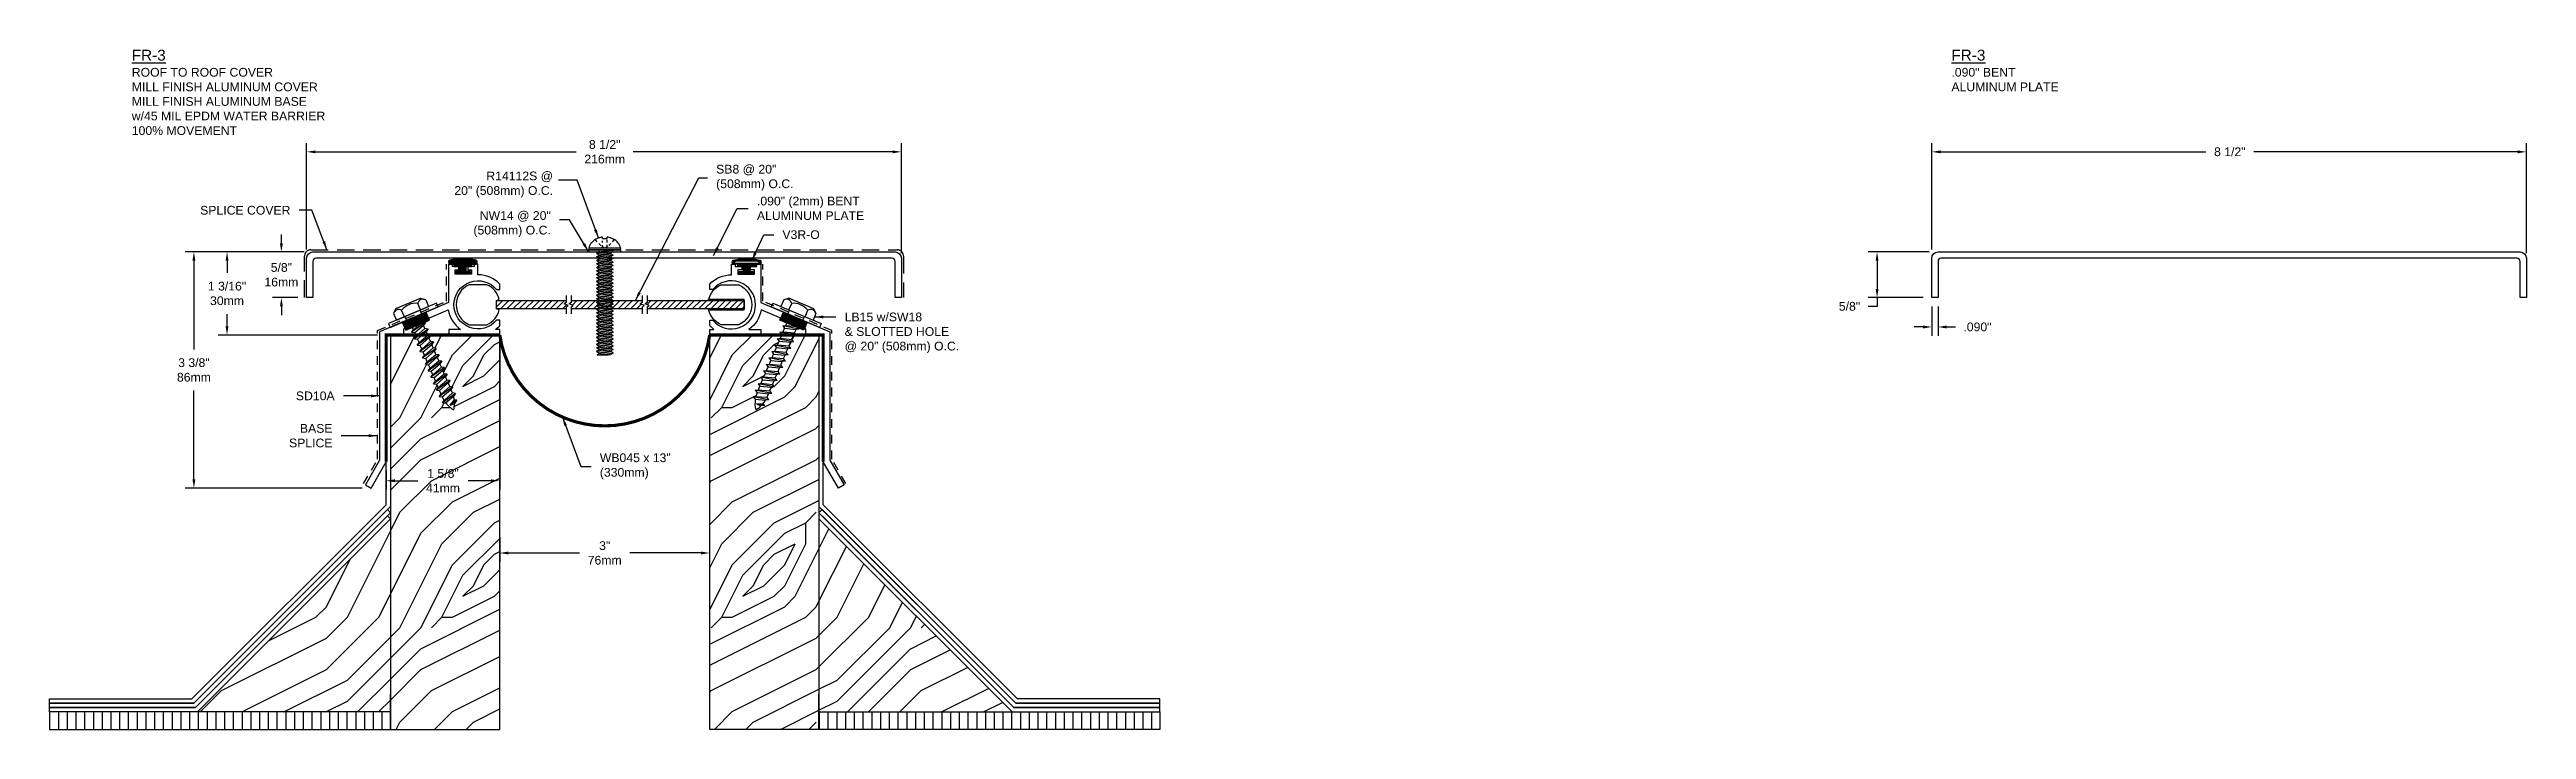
# Model space of a CAD drawing. Header units: inches. Extents: x 0.5 to 35.9, y 1.5 to 11.3.
import ezdxf

# ---------------------------------------------------------------- set-up
doc = ezdxf.new("R2010")
doc.units = ezdxf.units.IN
doc.header["$MEASUREMENT"] = 0
doc.linetypes.add('DASHED2', pattern=[0.375, 0.25, -0.125])
for name, color, linetype in [('ANCHORS', 4, 'Continuous'), ('CONDITIONS', 1, 'Continuous'), ('DIMENSIONS', 3, 'Continuous'), ('FILLERS', 2, 'Continuous'), ('METALS', 7, 'Continuous'), ('TEXT', 2, 'Continuous')]:
    doc.layers.add(name, color=color, linetype=linetype)
doc.styles.add('ARIAL', font='arial.ttf')
doc.dimstyles.new('Arial', dxfattribs={"dimtxt": 0.125, "dimasz": 0.125, "dimexe": 0.125, "dimexo": 0.125, "dimgap": 0.125, "dimtad": 0, "dimtih": 1, "dimtoh": 1, "dimdec": 4, "dimzin": 3, "dimdsep": 46, "dimlunit": 4, "dimtxsty": 'ARIAL', "dimcen": 0.125, "dimadec": 0, "dimazin": 0, "dimtfac": 1, "dimtdec": 4, "dimtofl": 0, "dimtmove": 0, "dimatfit": 3, "dimfxl": 0, "dimfrac": 2, "dimtolj": 1, "dimtzin": 0, "dimarcsym": 0})
pattern_1 = [(0, (0.1, 0.15), (3, 3), [0.15, -2.85]), (90, (1.3, 1.2), (-3, 3), [0.3, -2.7]), (45, (0.7, 0.9), (3e-16, 3), [0.2121, -0.6363, 0.2121, -0.4242, 1.485, -1.27294]), (45, (-0.05, 0), (3e-16, 3), [0.21213, -0.42426, 0.21213, -3.39412]), (45, (1, 0.3), (3e-16, 3), [0.2121, -4.0305]), (45, (1.3, 0.15), (3e-16, 3), [0.2121, -4.0305]), (45, (0.85, 0.45), (3e-16, 3), [0.2121, -4.0305]), (45, (0.7, 0.6), (3e-16, 3), [0.42426, -3.8184]), (45, (1.45, 2.85), (3e-16, 3), [0.4243, -3.8184]), (45, (0.4, 0.75), (3e-16, 3), [0.8485, -3.3941]), (45, (0.25, 0.9), (3e-16, 3), [0.8485, -3.3941]), (45, (2.2, 1.8), (3e-16, 3), [0.8485, -3.3941]), (45, (0.1, 1.2), (3e-16, 3), [0.6364, -3.60624]), (45, (-0.5, 1.65), (3e-16, 3), [0.6364, -3.60624]), (45, (-0.2, 1.35), (3e-16, 3), [0.6364, -3.60624]), (45, (1.75, 2.25), (3e-16, 3), [1.06066, -3.182]), (45, (1.45, 2.4), (3e-16, 3), [1.06066, -3.182]), (45, (1.75, 1.65), (3e-16, 3), [1.4849, -2.7577]), (26.565, (0.4, 0.45), (3, 1e-09), [0.3354, -6.3728]), (26.565, (1, 1.35), (3, 1e-09), [0.3354, -6.3728]), (26.565, (0.85, 1.05), (3, 1e-09), [0.3354, -6.3728]), (26.565, (0.25, 0.15), (3, 1e-09), [0.6708, -6.0374]), (26.565, (0.85, 1.5), (3, 1e-09), [1.00623, -5.702]), (26.565, (0.55, 1.65), (3, 1e-09), [1.34164, -5.36656]), (26.565, (0.25, 1.8), (3, 1e-09), [1.34164, -5.36656]), (26.565, (-0.2, 2.7), (3, 1e-09), [1.34164, -5.36656]), (26.565, (-0.2, 2.4), (3, 1e-09), [1.67705, -5.03115]), (26.565, (-0.05, 2.1), (3, 1e-09), [1.67705, -5.03115]), (63.435, (1, 0.9), (2e-10, 3), [0.3354, -6.3728]), (63.435, (0.55, 0.6), (2e-10, 3), [0.3354, -6.3728]), (63.435, (0.1, 0.15), (2e-10, 3), [0.6708, -6.0374]), (63.435, (1, 0.6), (2e-10, 3), [0.6708, -6.0374]), (63.435, (-0.2, 0), (2e-10, 3), [1.00623, -5.702]), (63.435, (-0.5, 0), (2e-10, 3), [1.34164, -5.36656]), (63.435, (2.2, 0.15), (2e-10, 3), [1.34164, -5.36656]), (63.435, (1.15, 0.45), (2e-10, 3), [1.34164, -5.36656]), (63.435, (1.75, 0.15), (2e-10, 3), [1.67705, -5.03115]), (63.435, (1.45, 0.3), (2e-10, 3), [1.67705, -5.03115])]
pattern_2 = [(0, (1.1, 0.15), (3, 3), [0.15, -2.85]), (90, (2.3, 1.2), (-3, 3), [0.3, -2.7]), (45, (1.7, 0.9), (3e-16, 3), [0.2121, -0.6363, 0.2121, -0.4242, 1.485, -1.27294]), (45, (0.95, 0), (3e-16, 3), [0.21213, -0.42426, 0.21213, -3.39412]), (45, (2, 0.3), (3e-16, 3), [0.21213, -4.0305]), (45, (2.3, 0.15), (3e-16, 3), [0.21213, -4.0305]), (45, (1.85, 0.45), (3e-16, 3), [0.21213, -4.0305]), (45, (1.7, 0.6), (3e-16, 3), [0.42426, -3.8184]), (45, (2.45, 2.85), (3e-16, 3), [0.42426, -3.8184]), (45, (1.4, 0.75), (3e-16, 3), [0.8485, -3.3941]), (45, (1.25, 0.9), (3e-16, 3), [0.8485, -3.3941]), (45, (3.2, 1.8), (3e-16, 3), [0.8485, -3.3941]), (45, (1.1, 1.2), (3e-16, 3), [0.6364, -3.60624]), (45, (0.5, 1.65), (3e-16, 3), [0.6364, -3.60624]), (45, (0.8, 1.35), (3e-16, 3), [0.6364, -3.60624]), (45, (2.75, 2.25), (3e-16, 3), [1.06066, -3.182]), (45, (2.45, 2.4), (3e-16, 3), [1.06066, -3.182]), (45, (2.75, 1.65), (3e-16, 3), [1.4849, -2.7577]), (26.565, (1.4, 0.45), (3, 1e-09), [0.3354, -6.3728]), (26.565, (2, 1.35), (3, 1e-09), [0.3354, -6.3728]), (26.565, (1.85, 1.05), (3, 1e-09), [0.3354, -6.3728]), (26.565, (1.25, 0.15), (3, 1e-09), [0.6708, -6.0374]), (26.565, (1.85, 1.5), (3, 1e-09), [1.00623, -5.70197]), (26.565, (1.55, 1.65), (3, 1e-09), [1.34164, -5.36656]), (26.565, (1.25, 1.8), (3, 1e-09), [1.34164, -5.36656]), (26.565, (0.8, 2.7), (3, 1e-09), [1.34164, -5.36656]), (26.565, (0.8, 2.4), (3, 1e-09), [1.67705, -5.03115]), (26.565, (0.95, 2.1), (3, 1e-09), [1.67705, -5.03115]), (63.435, (2, 0.9), (2e-10, 3), [0.3354, -6.3728]), (63.435, (1.55, 0.6), (2e-10, 3), [0.3354, -6.3728]), (63.435, (1.1, 0.15), (2e-10, 3), [0.6708, -6.0374]), (63.435, (2, 0.6), (2e-10, 3), [0.6708, -6.0374]), (63.435, (0.8, 0), (2e-10, 3), [1.00623, -5.70197]), (63.435, (0.5, 0), (2e-10, 3), [1.34164, -5.36656]), (63.435, (3.2, 0.15), (2e-10, 3), [1.34164, -5.36656]), (63.435, (2.15, 0.45), (2e-10, 3), [1.34164, -5.36656]), (63.435, (2.75, 0.15), (2e-10, 3), [1.67705, -5.03115]), (63.435, (2.45, 0.3), (2e-10, 3), [1.67705, -5.03115])]

msp = doc.modelspace()

# ---------------------------------------------------------------- texts
at = {"layer": 'TEXT', "char_height": 0.15625, "width": 3.3125, "attachment_point": 1, "style": 'ARIAL'}
for s, insert in [('{\\LFR-3\\P\\H0.8x;\\lROOF TO ROOF COVER\\PMILL FINISH ALUMINUM COVER\\PMILL FINISH ALUMINUM BASE\\Pw/45 MIL EPDM WATER BARRIER\\P100% MOVEMENT}', (1.67001, 11.26516)), ('{\\LFR-3\\P\\H0.8x;\\l.090" BENT\\PALUMINUM PLATE}', (27.67676, 11.26516))]:
    msp.add_mtext(s, dxfattribs=dict(at, insert=insert))
at = {"layer": 'TEXT', "char_height": 0.125, "style": 'ARIAL'}
for s, insert, attachment_point in [('SB8 @ 20"\\P(508mm) O.C.', (10.02206, 9.43392), 4), ('R14112S @\\P20" (508mm) O.C.', (7.69097, 9.33718), 6), ('SPLICE COVER', (3.93775, 8.96891), 6), ('\\A1;NW14 @ 20"\\P(508mm) O.C.', (7.65875, 8.77111), 6), ('.090" (2mm) BENT\\PALUMINUM PLATE', (10.60501, 8.99612), 4), ('V3R-O', (10.96896, 8.61991), 4), ('LB15 w/SW18\\P& SLOTTED HOLE\\P@ 20" (508mm) O.C.', (11.85904, 7.5071), 1), ('SD10A', (4.56892, 6.31564), 6), ('BASE\\PSPLICE', (4.53864, 5.74607), 6), ('WB045 x 13"\\P(330mm)', (8.35953, 5.30846), 4)]:
    msp.add_mtext(s, dxfattribs=dict(at, insert=insert, attachment_point=attachment_point))

# ---------------------------------------------------------------- blocks, each defined once
blk = doc.blocks.new('*D0')
at = {"layer": 'Defpoints', "color": 0}
for p in [(4.259, 8.374), (3.031, 7.186), (5.306, 7.186)]:
    blk.add_point(p, dxfattribs=at)
at = {"layer": 'DIMENSIONS', "color": 0, "lineweight": -2}
for p, q in [((4.134, 8.374), (2.906, 8.374)), ((3.031, 8.249), (3.031, 8.074)), ((3.031, 7.311), (3.031, 7.486)), ((5.181, 7.186), (2.906, 7.186))]:
    blk.add_line(p, q, dxfattribs=at)
at = {"layer": 'DIMENSIONS', "color": 0}
for points in [[(3.011, 8.249), (3.052, 8.249), (3.031, 8.374)], [(3.011, 7.311), (3.052, 7.311), (3.031, 7.186)]]:
    blk.add_solid(points, dxfattribs=at)
at = {"layer": 'DIMENSIONS', "color": 0, "insert": (3.031, 7.78), "char_height": 0.125, "attachment_point": 5, "style": 'ARIAL'}
blk.add_mtext('\\A1;1 3/16"\\P30mm', dxfattribs=at)
blk = doc.blocks.new('*D1')
at = {"layer": 'Defpoints', "color": 0}
for p in [(6.929, 7.186), (5.306, 5.374), (6.929, 5.103)]:
    blk.add_point(p, dxfattribs=at)
at = {"layer": 'DIMENSIONS', "color": 0, "lineweight": -2}
for p, q in [((6.929, 7.061), (6.929, 4.978)), ((5.306, 5.249), (5.306, 4.978)), ((5.431, 5.103), (5.757, 5.103)), ((6.804, 5.103), (6.478, 5.103))]:
    blk.add_line(p, q, dxfattribs=at)
at = {"layer": 'DIMENSIONS', "color": 0}
for points in [[(5.431, 5.123), (5.431, 5.082), (5.306, 5.103)], [(6.804, 5.123), (6.804, 5.082), (6.929, 5.103)]]:
    blk.add_solid(points, dxfattribs=at)
at = {"layer": 'DIMENSIONS', "color": 0, "insert": (6.118, 5.103), "char_height": 0.125, "attachment_point": 5, "style": 'ARIAL'}
blk.add_mtext('\\A1;1 5/8"\\P41mm', dxfattribs=at)
blk = doc.blocks.new('*D2')
at = {"layer": 'Defpoints', "color": 0}
for p in [(4.259, 8.374), (3.808, 7.721), (4.169, 7.721)]:
    blk.add_point(p, dxfattribs=at)
at = {"layer": 'DIMENSIONS', "color": 0, "lineweight": -2}
for p, q in [((3.808, 8.499), (3.808, 8.624)), ((4.134, 8.374), (3.683, 8.374)), ((4.044, 7.721), (3.683, 7.721)), ((3.808, 7.596), (3.808, 7.471))]:
    blk.add_line(p, q, dxfattribs=at)
at = {"layer": 'DIMENSIONS', "color": 0}
for points in [[(3.787, 8.499), (3.829, 8.499), (3.808, 8.374)], [(3.787, 7.596), (3.829, 7.596), (3.808, 7.721)]]:
    blk.add_solid(points, dxfattribs=at)
at = {"layer": 'DIMENSIONS', "color": 0, "insert": (3.808, 8.047), "char_height": 0.125, "attachment_point": 5, "style": 'ARIAL'}
blk.add_mtext('\\A1;5/8"\\P16mm', dxfattribs=at)
blk = doc.blocks.new('*D3')
at = {"layer": 'Defpoints', "color": 0}
for p in [(6.929, 4.418), (9.929, 4.418), (9.929, 4.07)]:
    blk.add_point(p, dxfattribs=at)
at = {"layer": 'DIMENSIONS', "color": 0, "lineweight": -2}
for p, q in [((6.929, 4.293), (6.929, 3.945)), ((9.929, 4.293), (9.929, 3.945)), ((7.054, 4.07), (8.071, 4.07)), ((9.804, 4.07), (8.787, 4.07))]:
    blk.add_line(p, q, dxfattribs=at)
at = {"layer": 'DIMENSIONS', "color": 0}
for points in [[(7.054, 4.091), (7.054, 4.049), (6.929, 4.07)], [(9.804, 4.091), (9.804, 4.049), (9.929, 4.07)]]:
    blk.add_solid(points, dxfattribs=at)
at = {"layer": 'DIMENSIONS', "color": 0, "insert": (8.429, 4.07), "char_height": 0.125, "attachment_point": 5, "style": 'ARIAL'}
blk.add_mtext('\\A1;3"\\P76mm', dxfattribs=at)
blk = doc.blocks.new('*D4')
at = {"layer": 'Defpoints', "color": 0}
for p in [(12.669, 9.805), (4.169, 8.284), (12.669, 8.23)]:
    blk.add_point(p, dxfattribs=at)
at = {"layer": 'DIMENSIONS', "color": 0, "lineweight": -2}
for p, q in [((4.169, 8.409), (4.169, 9.93)), ((12.669, 8.355), (12.669, 9.93)), ((4.294, 9.805), (8.021, 9.805)), ((12.544, 9.805), (8.837, 9.805))]:
    blk.add_line(p, q, dxfattribs=at)
at = {"layer": 'DIMENSIONS', "color": 0}
for points in [[(4.294, 9.825), (4.294, 9.784), (4.169, 9.805)], [(12.544, 9.825), (12.544, 9.784), (12.669, 9.805)]]:
    blk.add_solid(points, dxfattribs=at)
at = {"layer": 'DIMENSIONS', "color": 0, "insert": (8.429, 9.805), "char_height": 0.125, "attachment_point": 5, "style": 'ARIAL'}
blk.add_mtext('\\A1;8 1/2"\\P216mm', dxfattribs=at)
blk = doc.blocks.new('NW14')
blk.add_hatch(color=256).paths.add_polyline_path([(0.2325, -0.03), (0.2325, 0), (-0.2325, 0), (-0.2325, -0.03)])
blk.add_lwpolyline([(-0.2325, -0.03), (0.2325, -0.03), (0.2325, 0), (-0.2325, 0)], close=True)
blk = doc.blocks.new('LB15')
for p, q in [((-0.25, 0.102), (-0.25, 0)), ((-0.25, 0), (0.25, 0)), ((-0.19, 0.156), (-0.238, 0.116)), ((-0.19, 0.156), (0.19, 0.156)), ((-0.125, 0), (-0.125, 0.102)), ((-0.117, -0.112), (-0.117, 0)), ((0.117, -0.112), (0.117, 0)), ((0.125, 0), (0.125, 0.102)), ((0.19, 0.156), (0.238, 0.116)), ((0.25, 0.102), (0.25, 0)), ((-0.078, -0.158), (-0.117, -0.112)), ((-0.117, -0.112), (0.117, -0.112)), ((0.117, -0.194), (-0.117, -0.244)), ((-0.117, -0.244), (-0.078, -0.221)), ((-0.117, -0.244), (-0.078, -0.266)), ((0.117, -0.294), (-0.117, -0.344)), ((-0.117, -0.344), (-0.078, -0.321)), ((-0.117, -0.344), (-0.078, -0.366)), ((-0.078, -0.221), (-0.078, -0.158)), ((0.078, -0.158), (-0.078, -0.158)), ((-0.078, -0.221), (0.078, -0.171)), ((-0.078, -0.266), (0.078, -0.216)), ((-0.078, -0.321), (-0.078, -0.266)), ((-0.078, -0.321), (0.078, -0.271)), ((-0.078, -0.366), (0.078, -0.316)), ((0.078, -0.158), (0.117, -0.112)), ((0.078, -0.171), (0.078, -0.158)), ((0.117, -0.194), (0.078, -0.171)), ((0.117, -0.194), (0.078, -0.216)), ((0.078, -0.271), (0.078, -0.216)), ((0.117, -0.294), (0.078, -0.271)), ((0.117, -0.294), (0.078, -0.316)), ((0.078, -0.371), (0.078, -0.316)), ((0.117, -0.394), (-0.117, -0.444)), ((-0.117, -0.444), (-0.078, -0.421)), ((-0.117, -0.444), (-0.078, -0.466)), ((0.117, -0.494), (-0.117, -0.544)), ((-0.117, -0.544), (-0.078, -0.521)), ((-0.117, -0.544), (-0.078, -0.566)), ((0.117, -0.594), (-0.117, -0.644)), ((-0.117, -0.644), (-0.078, -0.621)), ((-0.117, -0.644), (-0.078, -0.666)), ((0.117, -0.694), (-0.117, -0.744)), ((-0.078, -0.421), (-0.078, -0.366)), ((-0.078, -0.421), (0.078, -0.371)), ((-0.078, -0.466), (0.078, -0.416)), ((-0.078, -0.521), (-0.078, -0.466)), ((-0.078, -0.521), (0.078, -0.471)), ((-0.078, -0.566), (0.078, -0.516)), ((-0.078, -0.621), (-0.078, -0.566)), ((-0.078, -0.621), (0.078, -0.571)), ((-0.078, -0.666), (0.078, -0.616)), ((-0.078, -0.721), (-0.078, -0.666)), ((-0.078, -0.721), (0.078, -0.671)), ((0.117, -0.394), (0.078, -0.371)), ((0.117, -0.394), (0.078, -0.416)), ((0.078, -0.471), (0.078, -0.416)), ((0.117, -0.494), (0.078, -0.471)), ((0.117, -0.494), (0.078, -0.516)), ((0.078, -0.571), (0.078, -0.516)), ((0.117, -0.594), (0.078, -0.571)), ((0.117, -0.594), (0.078, -0.616)), ((0.078, -0.671), (0.078, -0.616)), ((0.117, -0.694), (0.078, -0.671)), ((0.117, -0.694), (0.078, -0.716)), ((-0.117, -0.744), (-0.078, -0.721)), ((-0.117, -0.744), (-0.078, -0.766)), ((0.117, -0.794), (-0.117, -0.844)), ((-0.117, -0.844), (-0.078, -0.821)), ((-0.117, -0.844), (-0.078, -0.866)), ((0.117, -0.894), (-0.117, -0.944)), ((-0.117, -0.944), (-0.078, -0.921)), ((-0.117, -0.944), (-0.078, -0.966)), ((0.117, -0.994), (-0.117, -1.044)), ((-0.117, -1.044), (-0.078, -1.021)), ((-0.117, -1.044), (-0.078, -1.066)), ((-0.078, -0.766), (0.078, -0.716)), ((-0.078, -0.821), (-0.078, -0.766)), ((-0.078, -0.821), (0.078, -0.771)), ((-0.078, -0.866), (0.078, -0.816)), ((-0.078, -0.921), (-0.078, -0.866)), ((-0.078, -0.921), (0.078, -0.871)), ((-0.078, -0.966), (0.078, -0.916)), ((-0.078, -1.021), (-0.078, -0.966)), ((-0.078, -1.021), (0.078, -0.971)), ((-0.078, -1.066), (0.078, -1.016)), ((0.078, -0.771), (0.078, -0.716)), ((0.117, -0.794), (0.078, -0.771)), ((0.117, -0.794), (0.078, -0.816)), ((0.078, -0.871), (0.078, -0.816)), ((0.117, -0.894), (0.078, -0.871)), ((0.117, -0.894), (0.078, -0.916)), ((0.078, -0.971), (0.078, -0.916)), ((0.117, -0.994), (0.078, -0.971)), ((0.117, -0.994), (0.078, -1.016)), ((0.078, -1.071), (0.078, -1.016)), ((0.117, -1.094), (-0.117, -1.144)), ((-0.117, -1.144), (-0.078, -1.121)), ((-0.117, -1.144), (-0.078, -1.166)), ((0.117, -1.194), (-0.117, -1.244)), ((-0.117, -1.244), (-0.078, -1.221)), ((-0.117, -1.244), (-0.078, -1.266)), ((0.117, -1.294), (-0.105, -1.344)), ((-0.105, -1.344), (-0.074, -1.323)), ((-0.105, -1.344), (-0.066, -1.362)), ((-0.078, -1.121), (-0.078, -1.066)), ((-0.078, -1.121), (0.078, -1.071)), ((-0.078, -1.166), (0.078, -1.116)), ((-0.078, -1.221), (-0.078, -1.166)), ((-0.078, -1.221), (0.078, -1.171)), ((-0.078, -1.266), (0.078, -1.216)), ((-0.074, -1.323), (0.078, -1.271)), ((-0.066, -1.362), (0.075, -1.317)), ((-0.022, -1.418), (0.063, -1.374)), ((0.096, -1.393), (-0.022, -1.418)), ((0.096, -1.393), (0.047, -1.42)), ((0.096, -1.393), (0.063, -1.374)), ((0.117, -1.294), (0.075, -1.317)), ((0.117, -1.094), (0.078, -1.071)), ((0.117, -1.094), (0.078, -1.116)), ((0.078, -1.171), (0.078, -1.116)), ((0.117, -1.194), (0.078, -1.171)), ((0.117, -1.194), (0.078, -1.216)), ((0.078, -1.266), (0.078, -1.216)), ((0.117, -1.294), (0.078, -1.271)), ((-0.022, -1.418), (0.047, -1.42))]:
    blk.add_line(p, q)
for centre, radius, start, end in [((-0.188, 0.057), 0.077, 35.7751, 144.2249), ((0, -0.126), 0.26, 61.2813, 118.7187), ((0.187, 0.057), 0.077, 35.7751, 144.2249), ((0.311, -1.266), 0.389, 180, 188.3837), ((0.311, -1.266), 0.389, 194.3207, 216.9667), ((-0.311, -1.266), 0.389, 343.9655, 352.4485), ((-0.311, -1.266), 0.389, 359.2771, 0), ((-0.311, -1.266), 0.389, 323.0333, 336.7752)]:
    blk.add_arc(centre, radius, start, end)
blk = doc.blocks.new('*D11')
at = {"layer": 'Defpoints', "color": 0}
for p in [(4.259, 8.374), (2.558, 4.999), (5.089, 4.999)]:
    blk.add_point(p, dxfattribs=at)
at = {"layer": 'DIMENSIONS', "color": 0, "lineweight": -2}
for p, q in [((4.134, 8.374), (2.433, 8.374)), ((2.558, 8.249), (2.558, 6.98)), ((2.558, 5.124), (2.558, 6.392)), ((4.964, 4.999), (2.433, 4.999))]:
    blk.add_line(p, q, dxfattribs=at)
at = {"layer": 'DIMENSIONS', "color": 0}
for points in [[(2.537, 8.249), (2.579, 8.249), (2.558, 8.374)], [(2.537, 5.124), (2.579, 5.124), (2.558, 4.999)]]:
    blk.add_solid(points, dxfattribs=at)
at = {"layer": 'DIMENSIONS', "color": 0, "insert": (2.558, 6.686), "char_height": 0.125, "attachment_point": 5, "style": 'ARIAL'}
blk.add_mtext('\\A1;3 3/8"\\P86mm', dxfattribs=at)
blk = doc.blocks.new('SB8')
h = blk.add_hatch()
h.set_pattern_fill('ANSI31', color=256, scale=0.5, style=0)
h.paths.add_polyline_path([(10.933, 12.34), (10.933, 12.46), (9.547, 12.46), (9.547, 12.43), (9.518, 12.411), (9.576, 12.389), (9.547, 12.37), (9.547, 12.34)])
h.paths.add_polyline_path([(8.46, 12.46), (8.46, 12.43), (8.431, 12.411), (8.489, 12.389), (8.46, 12.37), (8.46, 12.34), (9.477, 12.34), (9.477, 12.37), (9.506, 12.389), (9.448, 12.411), (9.477, 12.43), (9.477, 12.46)])
h.paths.add_polyline_path([(8.361, 12.411), (8.39, 12.43), (8.39, 12.46), (7.391, 12.46), (7.391, 12.34), (8.39, 12.34), (8.39, 12.37), (8.419, 12.389)])
for p, q in [((8.39, 12.43), (8.361, 12.411)), ((8.419, 12.389), (8.361, 12.411)), ((8.39, 12.53), (8.39, 12.43)), ((8.46, 12.43), (8.431, 12.411)), ((8.489, 12.389), (8.431, 12.411)), ((8.46, 12.53), (8.46, 12.43)), ((9.477, 12.43), (9.448, 12.411)), ((9.506, 12.389), (9.448, 12.411)), ((9.477, 12.53), (9.477, 12.43)), ((9.547, 12.43), (9.518, 12.411)), ((9.576, 12.389), (9.518, 12.411)), ((9.547, 12.53), (9.547, 12.43)), ((8.39, 12.37), (8.419, 12.389)), ((8.39, 12.37), (8.39, 12.27)), ((8.46, 12.37), (8.489, 12.389)), ((8.46, 12.37), (8.46, 12.27)), ((9.477, 12.37), (9.506, 12.389)), ((9.477, 12.37), (9.477, 12.27)), ((9.547, 12.37), (9.576, 12.389)), ((9.547, 12.37), (9.547, 12.27))]:
    blk.add_line(p, q)
for points in [[(7.432, 12.474, 0.233897), (7.254, 12.686), (7.004, 12.686, 0.654654), (7.004, 12.113), (7.254, 12.113, 0.233897), (7.432, 12.325), (7.391, 12.34), (7.391, 12.46)], [(10.933, 12.474), (10.425, 12.474, -0.233897), (10.604, 12.686), (10.854, 12.686, -0.654654), (10.854, 12.113), (10.604, 12.113, -0.233897), (10.425, 12.325), (10.933, 12.325)]]:
    blk.add_lwpolyline(points, format="xyb", close=True)
for points in [[(7.391, 12.46), (8.39, 12.46)], [(8.46, 12.46), (9.477, 12.46)], [(9.547, 12.46), (10.933, 12.46), (10.933, 12.34), (9.547, 12.34)], [(8.39, 12.34), (7.391, 12.34)], [(9.477, 12.34), (8.46, 12.34)]]:
    blk.add_lwpolyline(points)
blk = doc.blocks.new('V3RforCM')
h = blk.add_hatch(color=256)
h.paths.add_polyline_path([(6.209, 8.255, 0.579646), (6.213, 8.198), (6.276, 8.198), (6.276, 8.167), (6.355, 8.167), (6.355, 8.12), (6.349, 8.094), (6.294, 8.094), (6.294, 8.059), (6.509, 8.059), (6.509, 8.094), (6.454, 8.094), (6.448, 8.12), (6.448, 8.167), (6.526, 8.167), (6.526, 8.198), (6.59, 8.198, 0.579646), (6.594, 8.255, 0.144656)])
edge = h.paths.add_edge_path(flags=16)
edge.add_spline(control_points=[(6.246, 8.22), (6.245, 8.22), (6.2, 8.241), (6.298, 8.232), (6.401, 8.233)], knot_values=[0.028497, 0.028497, 0.028497, 0.028497, 0.032831, 0.201023, 0.201023, 0.201023, 0.201023], degree=3, periodic=0)
edge.add_spline(control_points=[(6.401, 8.233), (6.505, 8.232), (6.603, 8.241), (6.558, 8.22), (6.557, 8.22)], knot_values=[0.028497, 0.028497, 0.028497, 0.028497, 0.196688, 0.201023, 0.201023, 0.201023, 0.201023], degree=3, periodic=0)
edge.add_line((6.557, 8.22), (6.246, 8.22))
blk.add_lwpolyline([(6.594, 8.255, 0.144656), (6.209, 8.255, 0.579646), (6.213, 8.198), (6.276, 8.198), (6.276, 8.167), (6.355, 8.167), (6.355, 8.12), (6.349, 8.094), (6.294, 8.094), (6.294, 8.059), (6.509, 8.059), (6.509, 8.094), (6.454, 8.094), (6.448, 8.12), (6.448, 8.167), (6.526, 8.167), (6.526, 8.198), (6.59, 8.198, 0.579646)], format="xyb", close=True)
blk = doc.blocks.new('*D14')
at = {"layer": 'Defpoints', "color": 0}
for p in [(35.896, 9.805), (27.396, 8.284), (35.896, 8.23)]:
    blk.add_point(p, dxfattribs=at)
at = {"layer": 'DIMENSIONS', "color": 0, "lineweight": -2}
for p, q in [((27.396, 8.409), (27.396, 9.93)), ((35.896, 8.355), (35.896, 9.93)), ((27.521, 9.805), (31.313, 9.805)), ((35.771, 9.805), (31.998, 9.805))]:
    blk.add_line(p, q, dxfattribs=at)
at = {"layer": 'DIMENSIONS', "color": 0}
for points in [[(27.521, 9.825), (27.521, 9.784), (27.396, 9.805)], [(35.771, 9.825), (35.771, 9.784), (35.896, 9.805)]]:
    blk.add_solid(points, dxfattribs=at)
at = {"layer": 'DIMENSIONS', "color": 0, "insert": (31.656, 9.805), "char_height": 0.125, "attachment_point": 5, "style": 'ARIAL'}
blk.add_mtext('\\A1;8 1/2"', dxfattribs=at)
blk = doc.blocks.new('*D15')
at = {"layer": 'Defpoints', "color": 0}
for p in [(27.486, 8.374), (26.614, 7.721), (27.396, 7.721)]:
    blk.add_point(p, dxfattribs=at)
at = {"layer": 'DIMENSIONS', "color": 0, "lineweight": -2}
for p, q in [((27.361, 8.374), (26.489, 8.374)), ((26.614, 8.249), (26.614, 7.846)), ((27.271, 7.721), (26.489, 7.721)), ((26.614, 7.596), (26.489, 7.596)), ((26.614, 7.721), (26.614, 7.596))]:
    blk.add_line(p, q, dxfattribs=at)
at = {"layer": 'DIMENSIONS', "color": 0}
for points in [[(26.594, 8.249), (26.635, 8.249), (26.614, 8.374)], [(26.594, 7.846), (26.635, 7.846), (26.614, 7.721)]]:
    blk.add_solid(points, dxfattribs=at)
at = {"layer": 'DIMENSIONS', "color": 0, "insert": (26.22, 7.596), "char_height": 0.125, "attachment_point": 5, "style": 'ARIAL'}
blk.add_mtext('\\A1;5/8"', dxfattribs=at)
blk = doc.blocks.new('*D16')
at = {"layer": 'Defpoints', "color": 0}
for p in [(27.396, 7.721), (27.486, 7.721), (27.486, 7.301)]:
    blk.add_point(p, dxfattribs=at)
at = {"layer": 'DIMENSIONS', "color": 0, "lineweight": -2}
for p, q in [((27.396, 7.596), (27.396, 7.176)), ((27.486, 7.596), (27.486, 7.176)), ((27.271, 7.301), (27.146, 7.301)), ((27.611, 7.301), (27.736, 7.301))]:
    blk.add_line(p, q, dxfattribs=at)
at = {"layer": 'DIMENSIONS', "color": 0}
for points in [[(27.271, 7.322), (27.271, 7.28), (27.396, 7.301)], [(27.611, 7.322), (27.611, 7.28), (27.486, 7.301)]]:
    blk.add_solid(points, dxfattribs=at)
at = {"layer": 'DIMENSIONS', "color": 0, "insert": (28.049, 7.301), "char_height": 0.125, "attachment_point": 5, "style": 'ARIAL'}
blk.add_mtext('\\A1;.090"', dxfattribs=at)
blk = doc.blocks.new('R14112')
for p, q in [((-0.226, 0.031), (0.226, 0.031)), ((-0.226, 0.031), (-0.22, 0)), ((-0.22, 0), (0.22, 0)), ((-0.109, 0.116), (-0.133, 0.141)), ((-0.057, 0.062), (-0.086, 0.092)), ((-0.085, 0), (-0.085, -0.03)), ((-0.034, 0.038), (-0.042, 0.046)), ((-0.034, 0.161), (-0.034, 0.182)), ((-0.034, 0.161), (0.034, 0.161)), ((-0.034, 0.103), (-0.034, 0.131)), ((-0.034, 0.038), (-0.034, 0.065)), ((-0.034, 0.038), (-0.01, 0.038)), ((0.01, 0.038), (0.034, 0.038)), ((0.034, 0.161), (0.034, 0.182)), ((0.034, 0.106), (0.034, 0.142)), ((0.034, 0.038), (0.034, 0.073)), ((0.034, 0.038), (0.042, 0.046)), ((0.057, 0.062), (0.086, 0.092)), ((0.085, 0), (0.085, -0.005)), ((0.109, 0.116), (0.133, 0.141)), ((0.226, 0.031), (0.22, 0)), ((-0.119, -0.05), (0.119, -0.025)), ((-0.119, -0.05), (-0.085, -0.03)), ((-0.119, -0.05), (-0.085, -0.07)), ((-0.119, -0.1), (0.119, -0.075)), ((-0.119, -0.1), (-0.085, -0.08)), ((-0.119, -0.1), (-0.085, -0.12)), ((-0.119, -0.15), (0.119, -0.125)), ((-0.119, -0.15), (-0.085, -0.13)), ((-0.119, -0.15), (-0.085, -0.17)), ((-0.119, -0.2), (0.119, -0.175)), ((-0.119, -0.2), (-0.085, -0.18)), ((-0.119, -0.2), (-0.085, -0.22)), ((-0.119, -0.25), (0.119, -0.225)), ((-0.119, -0.25), (-0.085, -0.23)), ((-0.119, -0.25), (-0.085, -0.27)), ((-0.119, -0.3), (0.119, -0.275)), ((-0.119, -0.3), (-0.085, -0.28)), ((-0.119, -0.3), (-0.085, -0.32)), ((-0.119, -0.35), (0.119, -0.325)), ((-0.119, -0.35), (-0.085, -0.33)), ((-0.119, -0.35), (-0.085, -0.37)), ((-0.085, -0.03), (0.085, -0.005)), ((-0.085, -0.07), (0.085, -0.045)), ((-0.085, -0.08), (0.085, -0.055)), ((-0.085, -0.07), (-0.085, -0.08)), ((-0.085, -0.12), (0.085, -0.095)), ((-0.085, -0.13), (0.085, -0.105)), ((-0.085, -0.12), (-0.085, -0.13)), ((-0.085, -0.17), (0.085, -0.145)), ((-0.085, -0.18), (0.085, -0.155)), ((-0.085, -0.17), (-0.085, -0.18)), ((-0.085, -0.22), (0.085, -0.195)), ((-0.085, -0.23), (0.085, -0.205)), ((-0.085, -0.22), (-0.085, -0.23)), ((-0.085, -0.27), (0.085, -0.245)), ((-0.085, -0.28), (0.085, -0.255)), ((-0.085, -0.27), (-0.085, -0.28)), ((-0.085, -0.32), (0.085, -0.295)), ((-0.085, -0.33), (0.085, -0.305)), ((-0.085, -0.32), (-0.085, -0.33)), ((-0.085, -0.37), (0.085, -0.345)), ((0.119, -0.025), (0.085, -0.005)), ((0.119, -0.025), (0.085, -0.045)), ((0.085, -0.045), (0.085, -0.055)), ((0.119, -0.075), (0.085, -0.055)), ((0.119, -0.075), (0.085, -0.095)), ((0.085, -0.095), (0.085, -0.105)), ((0.119, -0.125), (0.085, -0.105)), ((0.119, -0.125), (0.085, -0.145)), ((0.085, -0.145), (0.085, -0.155)), ((0.119, -0.175), (0.085, -0.155)), ((0.119, -0.175), (0.085, -0.195)), ((0.085, -0.195), (0.085, -0.205)), ((0.119, -0.225), (0.085, -0.205)), ((0.119, -0.225), (0.085, -0.245)), ((0.085, -0.245), (0.085, -0.255)), ((0.119, -0.275), (0.085, -0.255)), ((0.119, -0.275), (0.085, -0.295)), ((0.085, -0.295), (0.085, -0.305)), ((0.119, -0.325), (0.085, -0.305)), ((0.119, -0.325), (0.085, -0.345)), ((0.085, -0.345), (0.085, -0.355)), ((-0.119, -0.4), (0.119, -0.375)), ((-0.119, -0.4), (-0.085, -0.38)), ((-0.119, -0.4), (-0.085, -0.42)), ((-0.119, -0.45), (0.119, -0.425)), ((-0.119, -0.45), (-0.085, -0.43)), ((-0.119, -0.45), (-0.085, -0.47)), ((-0.119, -0.5), (0.119, -0.475)), ((-0.119, -0.5), (-0.085, -0.48)), ((-0.119, -0.5), (-0.085, -0.52)), ((-0.119, -0.55), (0.119, -0.525)), ((-0.119, -0.55), (-0.085, -0.53)), ((-0.119, -0.55), (-0.085, -0.57)), ((-0.119, -0.6), (0.119, -0.575)), ((-0.119, -0.6), (-0.085, -0.58)), ((-0.119, -0.6), (-0.085, -0.62)), ((-0.119, -0.65), (0.119, -0.625)), ((-0.119, -0.65), (-0.085, -0.63)), ((-0.119, -0.65), (-0.085, -0.67)), ((-0.119, -0.7), (0.119, -0.675)), ((-0.119, -0.7), (-0.085, -0.68)), ((-0.119, -0.7), (-0.085, -0.72)), ((-0.085, -0.38), (0.085, -0.355)), ((-0.085, -0.37), (-0.085, -0.38)), ((-0.085, -0.42), (0.085, -0.395)), ((-0.085, -0.43), (0.085, -0.405)), ((-0.085, -0.42), (-0.085, -0.43)), ((-0.085, -0.47), (0.085, -0.445)), ((-0.085, -0.48), (0.085, -0.455)), ((-0.085, -0.47), (-0.085, -0.48)), ((-0.085, -0.52), (0.085, -0.495)), ((-0.085, -0.53), (0.085, -0.505)), ((-0.085, -0.52), (-0.085, -0.53)), ((-0.085, -0.57), (0.085, -0.545)), ((-0.085, -0.58), (0.085, -0.555)), ((-0.085, -0.57), (-0.085, -0.58)), ((-0.085, -0.62), (0.085, -0.595)), ((-0.085, -0.63), (0.085, -0.605)), ((-0.085, -0.62), (-0.085, -0.63)), ((-0.085, -0.67), (0.085, -0.645)), ((-0.085, -0.68), (0.085, -0.655)), ((-0.085, -0.67), (-0.085, -0.68)), ((-0.085, -0.72), (0.085, -0.695)), ((-0.085, -0.73), (0.085, -0.705)), ((0.119, -0.375), (0.085, -0.355)), ((0.119, -0.375), (0.085, -0.395)), ((0.085, -0.395), (0.085, -0.405)), ((0.119, -0.425), (0.085, -0.405)), ((0.119, -0.425), (0.085, -0.445)), ((0.085, -0.445), (0.085, -0.455)), ((0.119, -0.475), (0.085, -0.455)), ((0.119, -0.475), (0.085, -0.495)), ((0.085, -0.495), (0.085, -0.505)), ((0.119, -0.525), (0.085, -0.505)), ((0.119, -0.525), (0.085, -0.545)), ((0.085, -0.545), (0.085, -0.555)), ((0.119, -0.575), (0.085, -0.555)), ((0.119, -0.575), (0.085, -0.595)), ((0.085, -0.595), (0.085, -0.605)), ((0.119, -0.625), (0.085, -0.605)), ((0.119, -0.625), (0.085, -0.645)), ((0.085, -0.645), (0.085, -0.655)), ((0.119, -0.675), (0.085, -0.655)), ((0.119, -0.675), (0.085, -0.695)), ((0.085, -0.695), (0.085, -0.705)), ((0.119, -0.725), (0.085, -0.705)), ((-0.119, -0.75), (0.119, -0.725)), ((-0.119, -0.75), (-0.085, -0.73)), ((-0.119, -0.75), (-0.085, -0.77)), ((-0.119, -0.8), (0.119, -0.775)), ((-0.119, -0.8), (-0.085, -0.78)), ((-0.119, -0.8), (-0.085, -0.82)), ((-0.119, -0.85), (0.119, -0.825)), ((-0.119, -0.85), (-0.085, -0.83)), ((-0.119, -0.85), (-0.085, -0.87)), ((-0.119, -0.9), (0.119, -0.875)), ((-0.119, -0.9), (-0.085, -0.88)), ((-0.119, -0.9), (-0.085, -0.92)), ((-0.119, -0.95), (0.119, -0.925)), ((-0.119, -0.95), (-0.085, -0.93)), ((-0.119, -0.95), (-0.085, -0.97)), ((-0.119, -1), (0.119, -0.975)), ((-0.119, -1), (-0.085, -0.98)), ((-0.119, -1), (-0.085, -1.02)), ((-0.119, -1.05), (0.119, -1.025)), ((-0.119, -1.05), (-0.085, -1.03)), ((-0.119, -1.05), (-0.085, -1.07)), ((-0.085, -0.72), (-0.085, -0.73)), ((-0.085, -0.77), (0.085, -0.745)), ((-0.085, -0.78), (0.085, -0.755)), ((-0.085, -0.77), (-0.085, -0.78)), ((-0.085, -0.82), (0.085, -0.795)), ((-0.085, -0.83), (0.085, -0.805)), ((-0.085, -0.82), (-0.085, -0.83)), ((-0.085, -0.87), (0.085, -0.845)), ((-0.085, -0.88), (0.085, -0.855)), ((-0.085, -0.87), (-0.085, -0.88)), ((-0.085, -0.92), (0.085, -0.895)), ((-0.085, -0.93), (0.085, -0.905)), ((-0.085, -0.92), (-0.085, -0.93)), ((-0.085, -0.97), (0.085, -0.945)), ((-0.085, -0.98), (0.085, -0.955)), ((-0.085, -0.97), (-0.085, -0.98)), ((-0.085, -1.02), (0.085, -0.995)), ((-0.085, -1.03), (0.085, -1.005)), ((-0.085, -1.02), (-0.085, -1.03)), ((-0.085, -1.07), (0.085, -1.045)), ((-0.085, -1.08), (0.085, -1.055)), ((0.119, -0.725), (0.085, -0.745)), ((0.085, -0.745), (0.085, -0.755)), ((0.119, -0.775), (0.085, -0.755)), ((0.119, -0.775), (0.085, -0.795)), ((0.085, -0.795), (0.085, -0.805)), ((0.119, -0.825), (0.085, -0.805)), ((0.119, -0.825), (0.085, -0.845)), ((0.085, -0.845), (0.085, -0.855)), ((0.119, -0.875), (0.085, -0.855)), ((0.119, -0.875), (0.085, -0.895)), ((0.085, -0.895), (0.085, -0.905)), ((0.119, -0.925), (0.085, -0.905)), ((0.119, -0.925), (0.085, -0.945)), ((0.085, -0.945), (0.085, -0.955)), ((0.119, -0.975), (0.085, -0.955)), ((0.119, -0.975), (0.085, -0.995)), ((0.085, -0.995), (0.085, -1.005)), ((0.119, -1.025), (0.085, -1.005)), ((0.119, -1.025), (0.085, -1.045)), ((0.085, -1.045), (0.085, -1.055)), ((0.119, -1.075), (0.085, -1.055)), ((-0.119, -1.1), (0.119, -1.075)), ((-0.119, -1.1), (-0.085, -1.08)), ((-0.119, -1.1), (-0.085, -1.12)), ((-0.119, -1.15), (0.119, -1.125)), ((-0.119, -1.15), (-0.085, -1.13)), ((-0.119, -1.15), (-0.085, -1.17)), ((-0.119, -1.2), (0.119, -1.175)), ((-0.119, -1.2), (-0.085, -1.18)), ((-0.119, -1.2), (-0.085, -1.22)), ((-0.119, -1.25), (0.119, -1.225)), ((-0.119, -1.25), (-0.085, -1.23)), ((-0.119, -1.25), (-0.085, -1.27)), ((-0.119, -1.3), (0.119, -1.275)), ((-0.119, -1.3), (-0.085, -1.28)), ((-0.119, -1.3), (-0.085, -1.32)), ((-0.119, -1.35), (0.119, -1.325)), ((-0.119, -1.35), (-0.085, -1.33)), ((-0.119, -1.35), (-0.085, -1.37)), ((-0.119, -1.4), (0.119, -1.375)), ((-0.119, -1.4), (-0.085, -1.38)), ((-0.119, -1.4), (-0.085, -1.42)), ((-0.085, -1.07), (-0.085, -1.08)), ((-0.085, -1.12), (0.085, -1.095)), ((-0.085, -1.13), (0.085, -1.105)), ((-0.085, -1.12), (-0.085, -1.13)), ((-0.085, -1.17), (0.085, -1.145)), ((-0.085, -1.18), (0.085, -1.155)), ((-0.085, -1.17), (-0.085, -1.18)), ((-0.085, -1.22), (0.085, -1.195)), ((-0.085, -1.23), (0.085, -1.205)), ((-0.085, -1.22), (-0.085, -1.23)), ((-0.085, -1.27), (0.085, -1.245)), ((-0.085, -1.28), (0.085, -1.255)), ((-0.085, -1.27), (-0.085, -1.28)), ((-0.085, -1.32), (0.085, -1.295)), ((-0.085, -1.33), (0.085, -1.305)), ((-0.085, -1.32), (-0.085, -1.33)), ((-0.085, -1.37), (0.085, -1.345)), ((-0.085, -1.38), (0.085, -1.355)), ((-0.085, -1.37), (-0.085, -1.38)), ((-0.085, -1.42), (0.085, -1.395)), ((-0.085, -1.43), (0.085, -1.405)), ((0.119, -1.075), (0.085, -1.095)), ((0.085, -1.095), (0.085, -1.105)), ((0.119, -1.125), (0.085, -1.105)), ((0.119, -1.125), (0.085, -1.145)), ((0.085, -1.145), (0.085, -1.155)), ((0.119, -1.175), (0.085, -1.155)), ((0.119, -1.175), (0.085, -1.195)), ((0.085, -1.195), (0.085, -1.205)), ((0.119, -1.225), (0.085, -1.205)), ((0.119, -1.225), (0.085, -1.245)), ((0.085, -1.245), (0.085, -1.255)), ((0.119, -1.275), (0.085, -1.255)), ((0.119, -1.275), (0.085, -1.295)), ((0.085, -1.295), (0.085, -1.305)), ((0.119, -1.325), (0.085, -1.305)), ((0.119, -1.325), (0.085, -1.345)), ((0.085, -1.345), (0.085, -1.355)), ((0.119, -1.375), (0.085, -1.355)), ((0.119, -1.375), (0.085, -1.395)), ((0.085, -1.395), (0.085, -1.405)), ((0.119, -1.425), (0.085, -1.405)), ((-0.119, -1.45), (0.119, -1.425)), ((-0.119, -1.45), (-0.085, -1.43)), ((-0.119, -1.45), (-0.085, -1.47)), ((-0.11, -1.5), (0.119, -1.475)), ((-0.11, -1.5), (-0.085, -1.48)), ((-0.11, -1.5), (0.048, -1.5)), ((-0.085, -1.42), (-0.085, -1.43)), ((-0.085, -1.47), (0.085, -1.445)), ((-0.085, -1.48), (0.085, -1.455)), ((-0.085, -1.47), (-0.085, -1.48)), ((0.048, -1.5), (0.085, -1.495)), ((0.119, -1.425), (0.085, -1.445)), ((0.085, -1.445), (0.085, -1.455)), ((0.119, -1.475), (0.085, -1.455)), ((0.119, -1.475), (0.085, -1.495))]:
    blk.add_line(p, q)
for centre, radius, start, end in [((-0.08, 0), 0.149, 152.7282, 167.9922), ((-0.041, -0.02), 0.192, 128.7816, 152.7282), ((-0.016, -0.051), 0.232, 108.4084, 128.7816), ((0, -0.1), 0.284, 96.8718, 108.4084), ((0, -0.1), 0.284, 71.5916, 83.1282), ((0.016, -0.051), 0.232, 51.2184, 71.5916), ((0.041, -0.02), 0.192, 27.2718, 51.2184), ((0.08, 0), 0.149, 12.0078, 27.2718)]:
    blk.add_arc(centre, radius, start, end)
blk = doc.blocks.new('SD10A')
blk.add_lwpolyline([(1.046, 13.97), (1.046, 14.001), (0.991, 14.001), (0.991, 13.454), (0.005, 13.033), (0.005, 11.202), (-0.199, 10.848), (-0.117, 10.801), (0.099, 11.176), (0.099, 12.989), (0.349, 12.989), (0.349, 13.078), (0.986, 13.35, 0.199618), (1.161, 13.069), (0.992, 13.069), (0.992, 12.989), (1.722, 12.989), (1.722, 13.069), (1.662, 13.069, 0.046772), (1.722, 13.122), (1.722, 13.202), (1.677, 13.202, -2.798648), (1.677, 13.638), (1.722, 13.638), (1.722, 13.718, 0.204293), (1.411, 13.851), (1.411, 14.001), (1.356, 14.001), (1.356, 13.97), (1.264, 13.97), (1.264, 13.923), (1.319, 13.923), (1.319, 13.861), (1.084, 13.861), (1.084, 13.923), (1.139, 13.923), (1.139, 13.97)], format="xyb", close=True)

# ---------------------------------------------------------------- dimensions: what is measured, and where the dimension line sits
at = {"layer": 'DIMENSIONS'}
for base, p1, p2, text, picture, middle in [((12.66901, 9.8046), (4.16898, 8.28369), (12.66901, 8.23019), '<>\\P216mm', '*D4', (8.42928, 9.8046)), ((9.92928, 4.06981), (6.92928, 4.41823), (9.92928, 4.41823), '<>\\P76mm', '*D3', (8.42928, 4.06981))]:
    dim = msp.add_linear_dim(base=base, p1=p1, p2=p2, text=text, dimstyle='Arial', dxfattribs=at)
    dim.commit()
    dim.dimension.update_dxf_attribs({"geometry": picture, "text_midpoint": middle, "dimtype": 160})
dim = msp.add_linear_dim(base=(35.89558, 9.8046), p1=(27.39556, 8.28369), p2=(35.89558, 8.23019), dimstyle='Arial', dxfattribs=at)
dim.commit()
dim.dimension.update_dxf_attribs({"geometry": '*D14', "text_midpoint": (31.65585, 9.8046), "dimtype": 160})
for base, p2, text, picture, middle in [((3.80781, 7.72119), (4.16898, 7.72119), '<>\\P16mm', '*D2', (3.80781, 8.04744)), ((2.55824, 4.99919), (5.08877, 4.99919), '<>\\P86mm', '*D11', (2.55824, 6.68644)), ((3.03137, 7.18619), (5.30603, 7.18619), '<>\\P30mm', '*D0', (3.03137, 7.77994))]:
    dim = msp.add_linear_dim(base=base, p1=(4.25898, 8.37369), p2=p2, angle=90, text=text, dimstyle='Arial', dxfattribs=at)
    dim.commit()
    dim.dimension.update_dxf_attribs({"geometry": picture, "text_midpoint": middle, "dimtype": 160})
dim = msp.add_linear_dim(base=(26.61444, 7.72119), p1=(27.48556, 8.37369), p2=(27.39556, 7.72119), angle=90, dimstyle='Arial', dxfattribs=at)
dim.commit()
dim.dimension.update_dxf_attribs({"geometry": '*D15', "text_midpoint": (26.21979, 7.59619)})
for base, p1, p2, text, picture, middle in [((27.48556, 7.30077), (27.39556, 7.72119), (27.48556, 7.72119), '.090"', '*D16', (28.04947, 7.30077)), ((6.9292762548, 5.102625279), (5.3060262548, 5.3736850336), (6.9292762548, 7.1861850336), '<>\\P41mm', '*D1', (6.1176512548, 5.102625279))]:
    dim = msp.add_linear_dim(base=base, p1=p1, p2=p2, text=text, dimstyle='Arial', dxfattribs=at)
    dim.commit()
    dim.dimension.update_dxf_attribs({"geometry": picture, "text_midpoint": middle})

# ---------------------------------------------------------------- hatches: boundary and pattern name
at = {"layer": 'CONDITIONS'}
h = msp.add_hatch(dxfattribs=at)
h.set_pattern_fill('WOODFACE', color=256, scale=3, style=0)
h.set_pattern_definition(pattern_1)
h.paths.add_polyline_path([(6.92928, 7.16689, -0.00482274), (6.92928, 7.18619), (5.9489, 7.18619), (5.91703, 7.1437), (5.93858, 7.09322), (5.98336, 7.08782), (5.9563, 7.05174), (5.97785, 7.00125), (6.02263, 6.99585), (5.99556, 6.95977), (6.01712, 6.90928), (6.0619, 6.90388), (6.03483, 6.8678), (6.05639, 6.81732), (6.10117, 6.81191), (6.0741, 6.77583), (6.09566, 6.72535), (6.14044, 6.71995), (6.11337, 6.68387), (6.13492, 6.63338), (6.1797, 6.62798), (6.15264, 6.5919), (6.17419, 6.54141), (6.21897, 6.53601), (6.1919, 6.49993), (6.21346, 6.44945), (6.25824, 6.44404), (6.23117, 6.40796), (6.25274, 6.35746), (6.29751, 6.35208), (6.26777, 6.31368, -0.03703098), (6.27906, 6.25731), (6.3171, 6.25272), (6.28203, 6.20866, -0.06003224), (6.27074, 6.11635, -0.09913477), (6.15596, 6.21695), (6.11297, 6.21892), (6.13318, 6.25014, -0.03659691), (6.10711, 6.30062), (6.06233, 6.30603), (6.08939, 6.34211), (6.06784, 6.39259), (6.02306, 6.39799), (6.05013, 6.43407), (6.02857, 6.48456), (5.98379, 6.48996), (6.01086, 6.52604), (5.9893, 6.57653), (5.94452, 6.58193), (5.97159, 6.61801), (5.95003, 6.66849), (5.90525, 6.6739), (5.93232, 6.70998), (5.91077, 6.76046), (5.86599, 6.76586), (5.89305, 6.80194), (5.8715, 6.85243), (5.82672, 6.85783), (5.85379, 6.89391), (5.83223, 6.9444), (5.78745, 6.9498), (5.81452, 6.98588), (5.79296, 7.03636), (5.74818, 7.04177), (5.77525, 7.07785), (5.75369, 7.12833), (5.70891, 7.13373), (5.73598, 7.16981), (5.72899, 7.18619), (5.36778, 7.18619), (5.36778, 4.73388), (5.36778, 1.54691), (6.92928, 1.54691)])
h.paths.add_polyline_path([(5.85018, 5.30186), (6.38437, 5.30186), (6.38437, 4.90339), (5.85018, 4.90339)], flags=24)
h = msp.add_hatch(dxfattribs=at)
h.set_pattern_fill('WOODFACE', color=256, scale=3, style=0)
h.set_pattern_definition(pattern_2)
h.paths.add_polyline_path([(11.49078, 7.18619), (11.30328, 7.18619), (11.16442, 7.18619), (11.16927, 7.17972), (11.12449, 7.17432), (11.10293, 7.12383), (11.13, 7.08775), (11.08522, 7.08235), (11.06366, 7.03186), (11.09073, 6.99578), (11.04595, 6.99038), (11.0244, 6.9399), (11.05147, 6.90382), (11.00668, 6.89841), (10.98513, 6.84793), (11.0122, 6.81185), (10.96742, 6.80645), (10.94586, 6.75596), (10.97293, 6.71988), (10.92815, 6.71448), (10.90659, 6.66399), (10.93366, 6.62791), (10.88888, 6.62251), (10.86732, 6.57203), (10.89439, 6.53595), (10.84961, 6.53054), (10.82806, 6.48006), (10.85513, 6.44398), (10.81034, 6.43858), (10.78879, 6.38809), (10.81586, 6.35201), (10.77108, 6.34661), (10.74951, 6.2961), (10.77659, 6.26004), (10.72829, 6.25497, -0.03703098), (10.69538, 6.20783), (10.71838, 6.17718), (10.6623, 6.17204, -0.06003224), (10.58782, 6.11635, -0.09913477), (10.5811, 6.26883), (10.55278, 6.30124), (10.58931, 6.30823, -0.03659691), (10.60774, 6.36198), (10.58067, 6.39806), (10.62546, 6.40346), (10.64701, 6.45395), (10.61994, 6.49003), (10.66472, 6.49543), (10.68628, 6.54592), (10.65921, 6.582), (10.70399, 6.5874), (10.72555, 6.63788), (10.69848, 6.67396), (10.74326, 6.67937), (10.76482, 6.72985), (10.73775, 6.76593), (10.78253, 6.77133), (10.80408, 6.82182), (10.77701, 6.8579), (10.8218, 6.8633), (10.84335, 6.91379), (10.81628, 6.94987), (10.86106, 6.95527), (10.88262, 7.00575), (10.85555, 7.04183), (10.90033, 7.04724), (10.92189, 7.09772), (10.89482, 7.1338), (10.9396, 7.1392), (10.95966, 7.18619), (9.92928, 7.18619, -0.00482274), (9.92928, 7.16689), (9.92928, 1.54691), (11.49078, 1.54691), (11.49078, 2.04691)])
h.paths.add_polyline_path([(8.81093, 5.52607), (9.97311, 5.52607), (9.97311, 5.09084), (8.81093, 5.09084)], flags=9)
h = msp.add_hatch(dxfattribs=at)
h.set_pattern_fill('WOODFACE', color=256, scale=3, style=0)
h.set_pattern_definition(pattern_1)
h.paths.add_polyline_path([(5.36778, 1.79691), (5.36778, 2.04691), (5.36778, 4.55711), (2.60758, 1.79691)])
h = msp.add_hatch(dxfattribs=at)
h.set_pattern_fill('WOODFACE', color=256, scale=3, style=0)
h.set_pattern_definition(pattern_2)
h.paths.add_polyline_path([(11.49078, 1.79691), (14.25097, 1.79691), (11.49078, 4.55711)])
h = msp.add_hatch(dxfattribs=at)
h.set_pattern_fill('ANSI31', color=256, angle=45, style=0)
h.set_pattern_definition([(90, (-0.5, 0), (-0.125, 3e-17), [])])
h.paths.add_polyline_path([(5.36778, 1.54691), (5.36778, 1.79691), (0.49437, 1.79691), (0.49437, 1.54691)])
h = msp.add_hatch(dxfattribs=at)
h.set_pattern_fill('ANSI31', color=256, angle=45, style=0)
h.set_pattern_definition([(90, (0.5, 0), (-0.125, 3e-17), [])])
h.paths.add_polyline_path([(16.36419, 1.54691), (16.36419, 1.79691), (14.25097, 1.79691), (11.49078, 1.79691), (11.49078, 1.54691)])
at = {"layer": 'METALS'}
for points in [[(5.5354, 7.36815), (5.58449, 7.25319), (5.92424, 7.39826), (5.87515, 7.51322)], [(10.9834, 7.51322), (10.93432, 7.39826), (11.27407, 7.25319), (11.32315, 7.36815)]]:
    msp.add_hatch(color=256, dxfattribs=at).paths.add_polyline_path(points)

# ---------------------------------------------------------------- linework, layer by layer
msp.add_lwpolyline([(6.22877, 8.26069), (6.22877, 8.26069)], close=True)
msp.add_lwpolyline([(6.55686, 8.21973), (6.2461, 8.21973)])
for points in [[(6.24623, 8.21973), (6.24502, 8.22026), (6.19984, 8.24122), (6.29768, 8.2318), (6.40148, 8.23318)], [(6.55673, 8.21973), (6.55794, 8.22026), (6.60313, 8.24122), (6.50529, 8.2318), (6.40148, 8.23318)]]:
    msp.add_open_spline(points, degree=3, knots=[0.028497002, 0.028497002, 0.028497002, 0.028497002, 0.032831271, 0.201022603, 0.201022603, 0.201022603, 0.201022603])
at = {"layer": 'CONDITIONS'}
for p, q in [((5.32358, 4.6013), (5.36778, 4.55711)), ((0.49437, 1.92191), (0.49437, 1.98441)), ((5.36778, 1.54691), (5.36778, 2.04691)), ((11.49078, 1.54691), (11.49078, 2.04691))]:
    msp.add_line(p, q, dxfattribs=at)
for points in [[(5.36778, 4.73388), (2.5558, 1.92191), (0.49437, 1.92191), (0.49437, 1.98441), (2.52991, 1.98441), (5.30603, 4.75977), (5.30603, 7.18619), (5.36778, 7.18619)], [(6.92928, 1.54691), (6.92928, 7.18619), (5.36778, 7.18619), (5.36778, 1.54691)], [(9.92928, 1.54691), (9.92928, 7.18619), (11.49078, 7.18619), (11.49078, 1.54691)], [(11.49078, 4.73388), (14.30275, 1.92191), (16.36419, 1.92191), (16.36419, 1.98441), (14.32864, 1.98441), (11.55253, 4.75977), (11.55253, 7.18619), (11.49078, 7.18619)], [(5.32358, 4.68969), (5.36778, 4.6455), (2.58169, 1.85941), (0.49437, 1.85941), (0.49437, 1.92191), (2.5558, 1.92191)], [(11.53497, 4.68969), (11.49078, 4.6455), (14.27686, 1.85941), (16.36419, 1.85941), (16.36419, 1.92191), (14.30275, 1.92191)]]:
    msp.add_lwpolyline(points, close=True, dxfattribs=at)
for points in [[(5.36778, 4.55711), (2.60758, 1.79691), (0.49437, 1.79691), (0.49437, 1.85941), (2.58169, 1.85941), (5.32358, 4.6013)], [(11.49078, 4.55711), (14.25097, 1.79691), (16.36419, 1.79691), (16.36419, 1.85941), (14.27686, 1.85941), (11.53497, 4.6013)], [(5.36778, 1.79691), (0.49437, 1.79691), (0.49437, 1.54691), (5.36778, 1.54691)], [(11.49078, 1.79691), (16.36419, 1.79691), (16.36419, 1.54691), (11.49078, 1.54691)]]:
    msp.add_lwpolyline(points, dxfattribs=at)
at = {"layer": 'FILLERS'}
msp.add_lwpolyline([(5.30603, 5.37369, 0.045, 0.045, 0), (5.30603, 7.18619, 0.045, 0.045, 0), (6.92928, 7.18619, 0.045, 0.045, 0.86602352), (9.92928, 7.18619, 0.045, 0.045, 0), (11.55253, 7.18619, 0.045, 0.045, 0), (11.55253, 5.37369, 0, 0, 0)], format="xyseb", dxfattribs=at)
at = {"layer": 'METALS', "linetype": 'DASHED2'}
msp.add_lwpolyline([(4.13898, 7.72119), (4.13898, 8.31369, -0.41421356), (4.22898, 8.40369), (12.60901, 8.40369, -0.41421356), (12.69901, 8.31369), (12.69901, 7.72119)], format="xyb", dxfattribs=at)
at = {"layer": 'METALS'}
for points in [[(4.16898, 7.72119), (4.16898, 8.28369, -0.41421356), (4.25898, 8.37369), (12.57901, 8.37369, -0.41421356), (12.66901, 8.28369), (12.66901, 7.72119), (12.57901, 7.72119), (12.57901, 8.23869, 0.41421356), (12.53401, 8.28369), (4.30398, 8.28369, 0.41421356), (4.25898, 8.23869), (4.25898, 7.72119)], [(27.39556, 7.72119), (27.39556, 8.28369, -0.41421356), (27.48556, 8.37369), (35.80558, 8.37369, -0.41421356), (35.89558, 8.28369), (35.89558, 7.72119), (35.80558, 7.72119), (35.80558, 8.23869, 0.41421356), (35.76058, 8.28369), (27.53056, 8.28369, 0.41421356), (27.48556, 8.23869), (27.48556, 7.72119)]]:
    msp.add_lwpolyline(points, format="xyb", close=True, dxfattribs=at)
at = {"layer": 'METALS', "linetype": 'DASHED2', "ltscale": 0.5}
for points in [[(4.98138, 5.06119), (5.18228, 5.40914), (5.18228, 7.25), (6.16828, 7.671), (6.16828, 8.19819)], [(11.87717, 5.06119), (11.67628, 5.40914), (11.67628, 7.25), (10.69028, 7.671), (10.69028, 8.19819)]]:
    msp.add_lwpolyline(points, dxfattribs=at)
at = {"layer": 'METALS'}
for points in [[(5.3604, 7.29343), (6.05015, 7.58794), (6.02659, 7.64312), (5.33684, 7.34861)], [(11.49815, 7.29343), (10.8084, 7.58794), (10.83196, 7.64312), (11.52172, 7.34861)]]:
    msp.add_lwpolyline(points, close=True, dxfattribs=at)
for points in [[(5.87515, 7.51322), (5.5354, 7.36815), (5.58449, 7.25319), (5.92424, 7.39826), (5.87515, 7.51322)], [(10.9834, 7.51322), (11.32315, 7.36815), (11.27407, 7.25319), (10.93432, 7.39826), (10.9834, 7.51322)]]:
    msp.add_lwpolyline(points, dxfattribs=at)

# ---------------------------------------------------------------- block references
msp.add_blockref('SD10A', (5.20689, -5.80279))
at = {"xscale": -1}
msp.add_blockref('SD10A', (11.65166, -5.80279), dxfattribs=at)
at = {"layer": 'ANCHORS'}
for name, p in [('R14112', (8.42928, 8.40369)), ('NW14', (8.42928, 8.40369)), ('SB8', (-0.51028, -4.78051))]:
    msp.add_blockref(name, p, dxfattribs=at)
for p, rotation in [((5.68172, 7.49587), 23.12140090025632), ((11.17684, 7.49587), 336.8785990997436)]:
    msp.add_blockref('LB15', p, dxfattribs=dict(at, rotation=rotation))
at = {"layer": 'FILLERS'}
msp.add_blockref('V3RforCM', (0, 0), dxfattribs=at)
at = {"layer": 'FILLERS', "xscale": -1}
msp.add_blockref('V3RforCM', (16.85855, 0), dxfattribs=at)

msp.set_redraw_order([(e.dxf.handle, doc.entitydb.next_handle()) for e in msp.query("TEXT MTEXT ATTDEF DIMENSION ARC_DIMENSION")])  # texts and dimensions are drawn at this point

# ---------------------------------------------------------------- leaders
at = {"layer": 'TEXT', "annotation_type": 0, "has_hookline": 1}
for points, hookline_direction, text_width in [([(8.33954, 8.57314), (8.03529, 9.39968), (7.77026, 9.39968)], 1, 1.39052), ([(8.19678, 8.37972), (7.92368, 8.83361), (7.78375, 8.83361)], 1, 1.08032), ([(11.42678, 7.4446), (11.73404, 7.4446)], 0, 1.61195)]:
    msp.add_leader(points, dimstyle='Arial', override={"dimgap": 0.125, "dimtad": 0}, dxfattribs=dict(at, hookline_direction=hookline_direction, text_width=text_width))
for points, hookline_direction, text_width in [([(8.86794, 7.67919), (9.77206, 9.43392), (9.89706, 9.43392)], 0, 1.08032), ([(4.45886, 8.40369), (4.24288, 8.96891), (4.06275, 8.96891)], 1, 1.28061), ([(9.98316, 8.32098), (10.3244, 8.99612), (10.48001, 8.99612)], 0, 1.5237), ([(10.52911, 8.24422), (10.70341, 8.61991), (10.84396, 8.61991)], 0, 0.52507), ([(5.21228, 6.31564), (4.69392, 6.31564)], 1, 0.5457), ([(5.18199, 5.74607), (4.66364, 5.74607)], 1, 0.60394), ([(7.82491, 6.01287), (8.0902, 5.30846), (8.23453, 5.30846)], 0, 1.0029)]:
    msp.add_leader(points, dimstyle='Arial', dxfattribs=dict(at, hookline_direction=hookline_direction, text_width=text_width))

doc.saveas('drawing.dxf')
